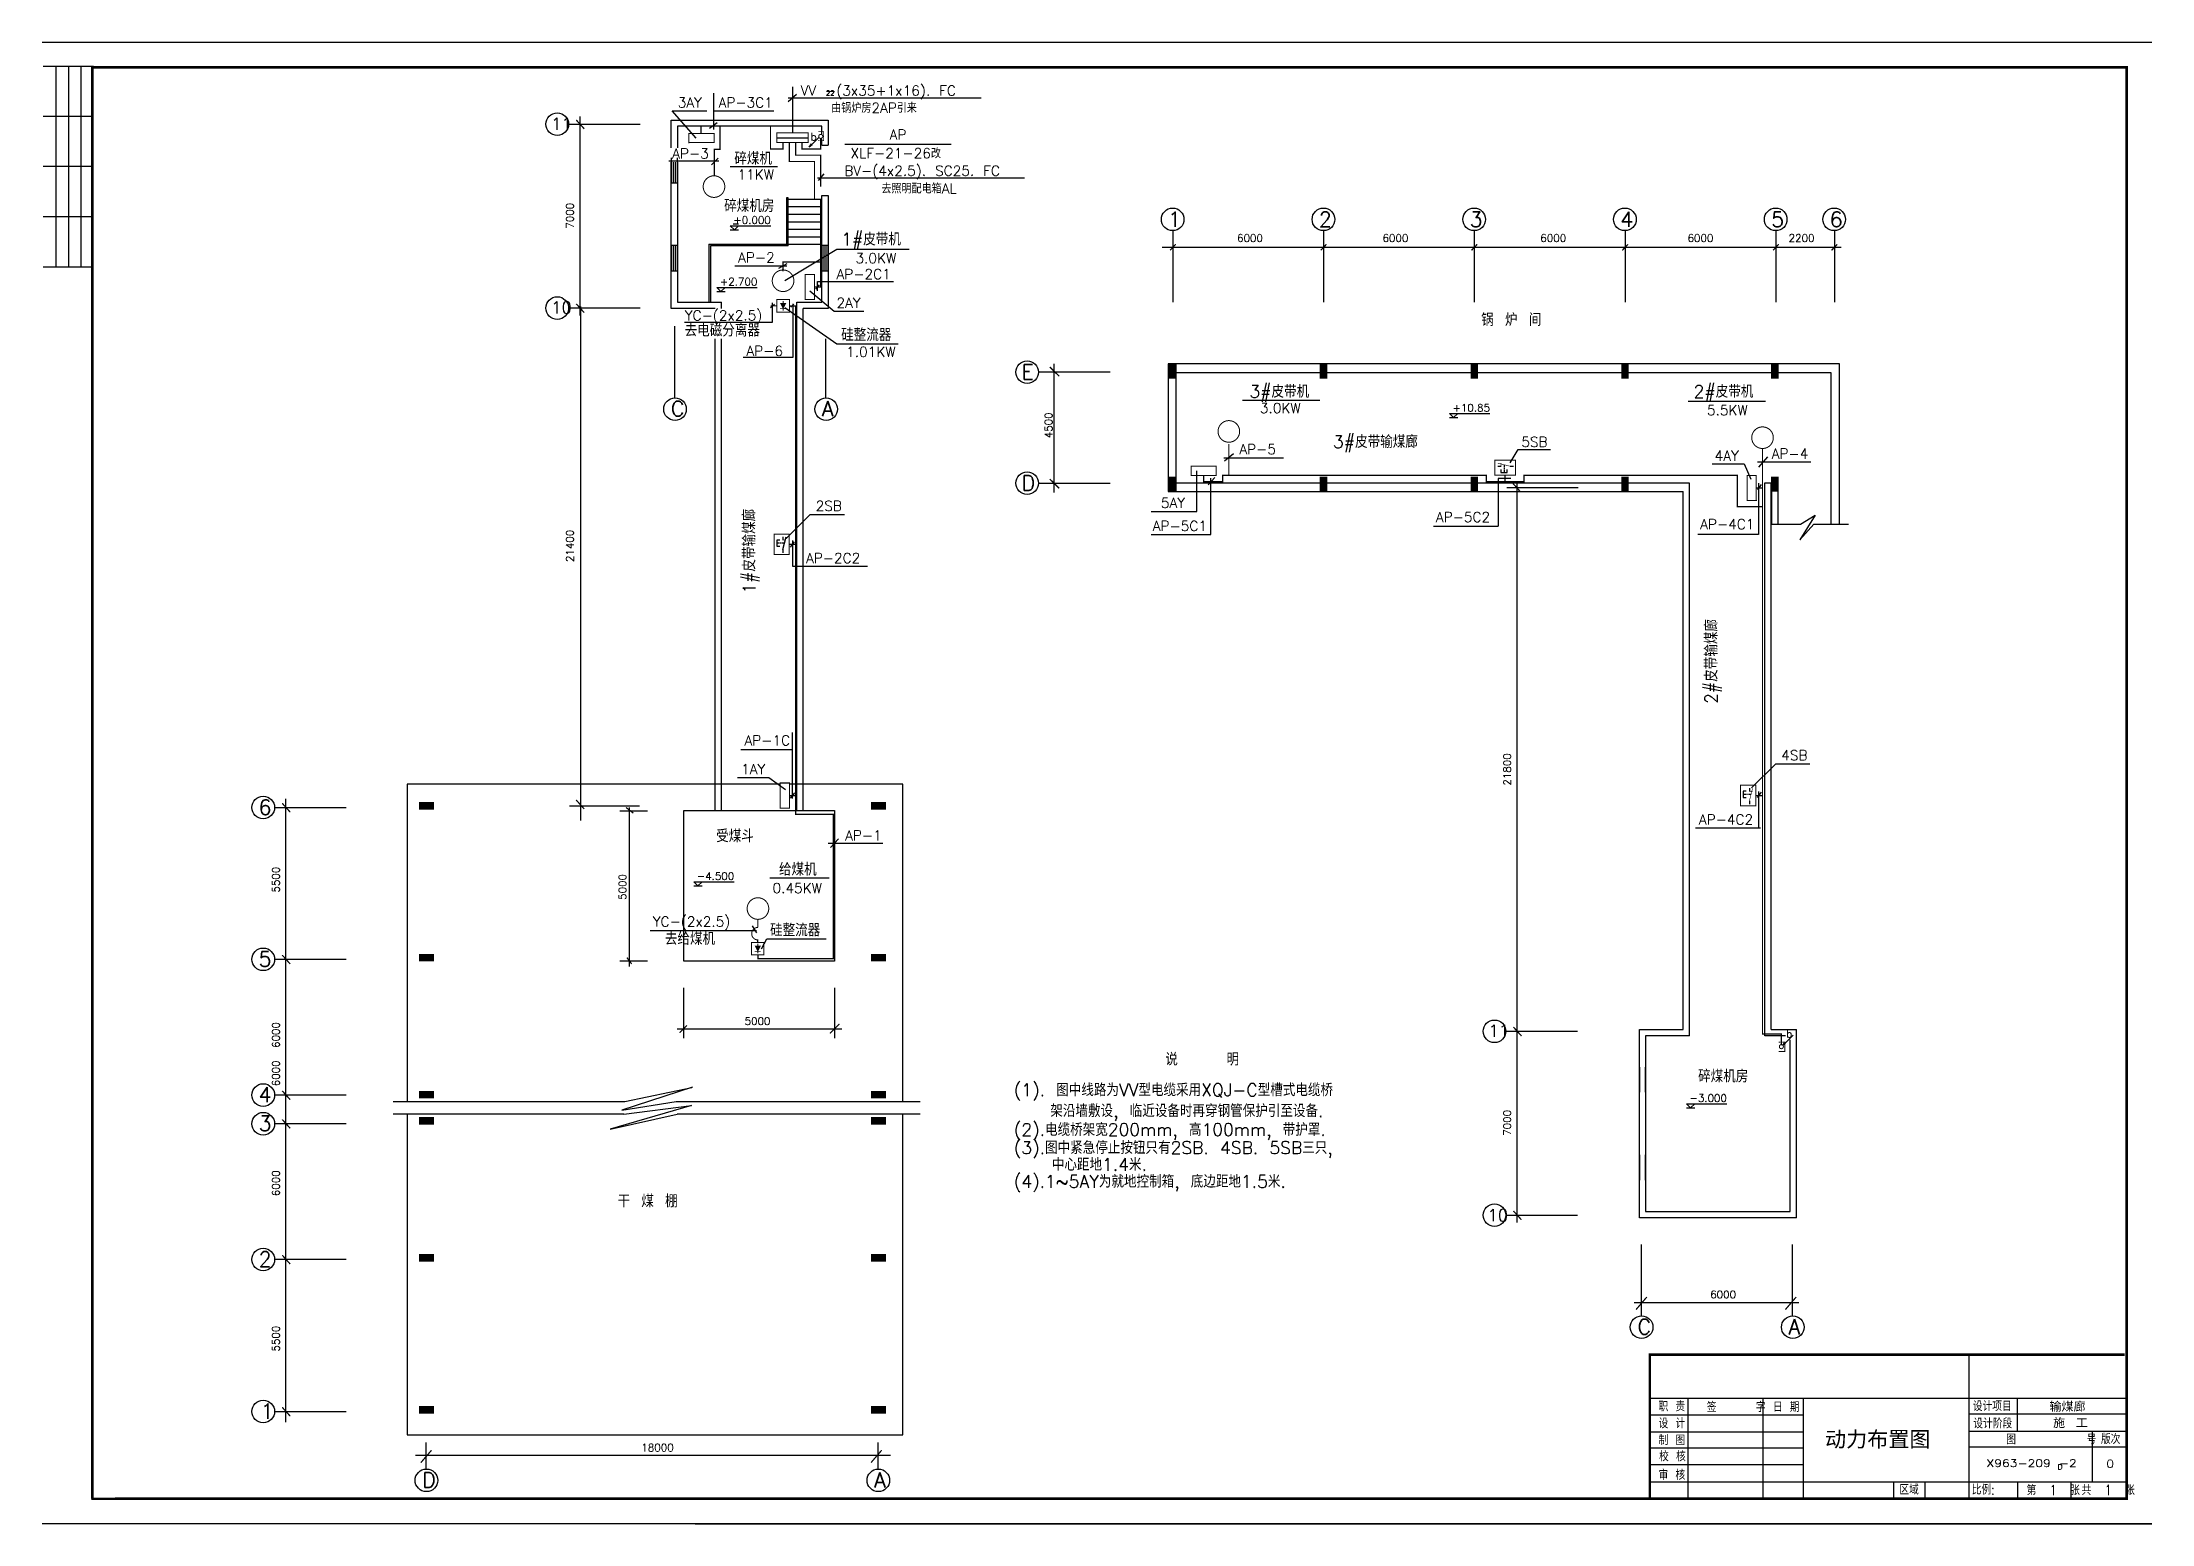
# Model space of a CAD drawing. Extents: x 385 to 3225, y -5 to 1635.
# Drawn here: x 595 to 1435, y 815 to 1405 of the extents above; entities that cross this region are included whole.
import ezdxf

# ---------------------------------------------------------------- set-up
doc = ezdxf.new("R2010")
doc.units = 0
doc.header["$LTSCALE"] = 30
doc.header["$MEASUREMENT"] = 0
doc.layers.get('0').update_dxf_attribs({"linetype": 'CONTINUOUS'})
doc.layers.add('HZ', color=3, linetype='CONTINUOUS')
doc.styles.add('HZ', font='txt', dxfattribs={"bigfont": 'hztxt'})

msp = doc.modelspace()

# ---------------------------------------------------------------- texts
at = {"style": 'HZ'}
for s, height, p in [('VV -(3x35+1x16). FC', 4, (897.01, 1383.71)), ('3AY', 4, (848.06, 1379)), ('AP-3C1', 4, (864.33, 1379)), ('22', 2, (907.07, 1383.72)), ('由锅炉房2AP引来', 4, (909.18, 1376.87)), ('11', 4.8, (797.65, 1370.07)), ('AP', 4, (932.42, 1366.2)), ('AP-3', 4, (845.85, 1358.68)), ('碎煤机', 5, (870.6, 1356.18)), ('碎煤机', 5, (870.6, 1356.18)), ('b', 3, (900.96, 1365.84)), ('XLF-21-26改', 4, (916.81, 1358.77)), ('11KW', 4, (871.87, 1350.26)), ('BV-(4x2.5). SC25. FC', 4, (914.38, 1351.79)), ('去照明配电箱AL', 4, (929.16, 1344.77)), ('碎煤机房', 5, (866.54, 1337.34)), ('+0.000', 3, (870.19, 1332.67)), ('1', 6, (1043.32, 1331.44)), ('2', 6, (1103.35, 1331.44)), ('3', 6, (1163.38, 1331.44)), ('4', 6, (1223.4, 1331.44)), ('5', 6, (1283.43, 1331.44)), ('6', 6, (1306.74, 1331.44)), ('1#皮带机', 5, (913.12, 1324.04)), ('6000', 3, (1070.77, 1325.52)), ('6000', 3, (1128.68, 1325.52)), ('6000', 3, (1191.54, 1325.52)), ('6000', 3, (1250.15, 1325.52)), ('2200', 3, (1290.41, 1325.52)), ('AP-2', 4, (872.09, 1317.3)), ('3.0KW', 4, (918.82, 1317.01)), ('+2.700', 3, (864.83, 1308.12)), ('AP-2C1', 4, (911.28, 1310.65)), ('2AY', 4, (911.28, 1299.2)), ('10', 4.8, (797.65, 1296.96)), ('YC-(2x2.5)', 4, (850.89, 1294.19)), ('锅 炉 间', 5, (1168, 1292)), ('去电磁分离器', 5, (850.8, 1287.77)), ('硅整流器', 5, (913.12, 1285.98)), ('AP-6', 4, (875.42, 1280.06)), ('1.01KW', 4, (915.12, 1279.7)), ('E', 6, (985.01, 1270.69)), ('3#皮带机', 5, (1075.68, 1263.41)), ('2#皮带机', 5, (1252.56, 1263.41)), ('C', 6, (845.31, 1256.05)), ('A', 6, (905.48, 1256.05)), ('3.0KW', 4, (1079.85, 1257.31)), ('+10.85', 3, (1156.56, 1257.89)), ('5.5KW', 4, (1257.87, 1256.46)), ('AP-5', 4, (1071.68, 1240.91)), ('3#皮带输煤廊', 5, (1108.97, 1243.4)), ('5SB', 4, (1183.97, 1243.83)), ('4AY', 4, (1260.95, 1238.34)), ('AP-4', 4, (1283.66, 1239.15)), ('D', 6, (985.01, 1226.47)), ('2SB', 4, (902.99, 1218.35)), ('5AY', 4, (1040.46, 1219.55)), ('AP-5C1', 4, (1037.21, 1210.36)), ('AP-5C2', 4, (1149.94, 1213.91)), ('AP-4C1', 4, (1255.17, 1211.07)), ('AP-2C2', 4, (899.14, 1197.58)), ('AP-1C', 4, (874.63, 1124.97)), ('1AY', 4, (873.29, 1113.53)), ('4SB', 4, (1287.45, 1119.05)), ('6', 6, (681.19, 1097.34)), ('AP-4C2', 4, (1254.66, 1093.46)), ('受煤斗', 5, (863.36, 1086.4)), ('AP-1', 4, (914.71, 1087.14)), ('给煤机', 5, (888.37, 1073.09)), ('-4.500', 3, (855.65, 1071.42)), ('0.45KW', 4, (885.79, 1066.16)), ('YC-(2x2.5)', 4, (838.14, 1052.81)), ('去给煤机', 5, (842.94, 1045.5)), ('硅整流器', 5, (884.83, 1048.94)), ('5', 6, (681.19, 1036.89)), ('5000', 3, (874.68, 1013.68)), ('11', 4.8, (1170.88, 1008.96)), ('b', 3, (1289.41, 1008.6)), ('说    明', 5, (1042.19, 997.49)), ('(1). 图中线路为VV型电缆采用XQJ-C型槽式电缆桥', 5, (981.88, 985.28)), ('碎煤机房', 5, (1254.34, 990.74)), ('4', 6, (681.19, 982.85)), ('-3.000', 3, (1250.9, 983.03)), ('3', 6, (681.19, 971.43)), ('(2).电缆桥架宽200mm, 高100mm, 带护罩.', 5, (981.88, 969.46)), ('   架沿墙敷设, 临近设备时再穿钢管保护引至设备.', 5, (981.88, 976.95)), ('(3).图中紧急停止按钮只有2SB. 4SB. 5SB三只,', 5, (981.88, 962.29)), ('中心距地1.4米.', 5, (997.02, 955.57)), ('(4).1~5AY为就地控制箱, 底边距地1.5米.', 5, (981.88, 948.84)), ('干 煤 棚', 5, (824.1, 941.02)), ('10', 4.8, (1170.49, 935.46)), ('2', 6, (681.19, 917.39)), ('6000', 3, (1259.17, 904.81)), ('C', 6, (1230.19, 890.45)), ('A', 6, (1290.36, 890.45)), ('1', 6, (682.04, 856.82)), ('18000', 3, (833.58, 843.83)), ('D', 6, (746.31, 829.47)), ('A', 6, (926.26, 829.47))]:
    msp.add_text(s, height=height, dxfattribs=at).set_placement(p)
for s, height, p in [('7000', 3, (806.63, 1330.74)), ('4500', 3, (997.22, 1247.28)), ('1#皮带输煤廊', 5, (879, 1185.39)), ('21400', 3, (806.63, 1197.98)), ('2#皮带输煤廊', 5, (1262.09, 1141.52)), ('21800', 3, (1179.8, 1108.98)), ('5500', 3, (689.56, 1066.37)), ('5000', 3, (827.58, 1063.46)), ('6000', 3, (689.56, 1004.51)), ('6000', 3, (689.56, 989.23)), ('7000', 3, (1179.8, 969.52)), ('6000', 3, (689.56, 945.46)), ('5500', 3, (689.56, 883.6))]:
    msp.add_text(s, height=height, rotation=90, dxfattribs=at).set_placement(p)
at = {"style": 'HZ', "width": 1.2}
for s, height, p in [('输煤廊', 4, (1394.23, 859.63)), ('施 工', 4, (1395.68, 853.16)), ('动力布置图', 7, (1304.88, 844.96)), ('X963-209 -2', 3, (1369.17, 837.65)), ('0', 3, (1416.89, 837.43)), ('D', 2, (1397.37, 836.67))]:
    msp.add_text(s, height=height, dxfattribs=at).set_placement(p)
at = {"layer": 'HZ', "color": 3, "style": 'HZ'}
for s, height, width, p in [('职 责', 4.034, 0.8, (1238.58, 859.79)), ('设 计', 4.034, 0.8, (1238.59, 853.04)), ('签     字', 4.034, 0.8, (1257.81, 859.51)), ('日 期', 4.034, 0.8, (1284.11, 859.56)), ('设计项目', 4.034, 0.8, (1363.74, 859.87)), ('设计阶段', 4.034, 0.8, (1363.92, 852.99)), ('制 图', 4.034, 0.8, (1238.59, 846.32)), ('图         号', 4.0337, 0.8, (1377.05, 846.68)), ('版次', 4.034, 0.8, (1414.75, 846.77)), ('校 核', 4.034, 0.8, (1238.81, 839.88)), ('审 核', 4.034, 0.8, (1238.59, 832.5)), ('区域', 4.034, 0.8, (1334.5, 826.64)), ('比例:', 4.034, 0.8, (1363.3, 826.63)), ('第  1  张', 4.034, 0.75, (1385.12, 826.41)), ('共  1  张', 4.034, 0.75, (1407, 826.43))]:
    msp.add_text(s, height=height, dxfattribs=dict(at, width=width)).set_placement(p)

# ---------------------------------------------------------------- linework, layer by layer
for p, q in [((595, 1405), (1435, 1405)), ((595.43, 1395.49), (615.43, 1395.49)), ((600.43, 1395.57), (600.43, 1315.57)), ((605.43, 1395.57), (605.43, 1315.57)), ((610.43, 1395.57), (610.43, 1315.57)), ((855.45, 1366.8), (845.81, 1377.71)), ((845.81, 1377.71), (859.63, 1377.71)), ((862.25, 1384.67), (862.25, 1370.26)), ((862.25, 1377.65), (886.28, 1377.65)), ((895.37, 1384.13), (892.08, 1381.25)), ((892.08, 1382.89), (968.84, 1382.89)), ((595.43, 1375.57), (615.43, 1375.57)), ((804.47, 1372.4), (833.1, 1372.4)), ((809.06, 1375.45), (809.06, 1296.22)), ((845.5, 1374), (908, 1374)), ((845.5, 1362.99), (845.5, 1374)), ((848, 1371.5), (848, 1362.99)), ((905.5, 1371.5), (848, 1371.5)), ((863.73, 1372.85), (860.77, 1370.63)), ((905.5, 1368.42), (905.5, 1371.5)), ((908, 1374), (908, 1364)), ((887.51, 1366.92), (899.98, 1366.92)), ((904.28, 1367.08), (900.41, 1363.21)), ((900.41, 1363.21), (901.38, 1364.5)), ((901.61, 1364.18), (900.41, 1363.21)), ((901.38, 1364.5), (901.29, 1364.09)), ((901.29, 1364.09), (901.61, 1364.18)), ((905.5, 1364), (905.5, 1366.53)), ((905.5, 1364), (908, 1364)), ((914.56, 1364.39), (956.96, 1364.39)), ((595.43, 1355.57), (615.43, 1355.57)), ((844.51, 1357.7), (864.47, 1357.7)), ((845.5, 1359), (845.5, 1349)), ((845.5, 1299), (845.5, 1357.25)), ((846.31, 1348.99), (846.31, 1357.25)), ((847.19, 1348.99), (847.19, 1357.25)), ((848, 1349), (848, 1359)), ((848, 1357.25), (848, 1301.5)), ((864.1, 1358.81), (861.51, 1356.22)), ((868.91, 1355.48), (887.76, 1355.48)), ((906.24, 1352.53), (904.03, 1349.94)), ((845.5, 1349), (848, 1349)), ((903.66, 1351.05), (986.1, 1351.05)), ((905.5, 1344), (908, 1344)), ((905.5, 1301.5), (905.5, 1344)), ((908, 1344), (908, 1299)), ((892, 1343), (891.4, 1343)), ((891.4, 1343), (891.4, 1324.52)), ((891.96, 1342.49), (905.52, 1342.49)), ((891.96, 1339.53), (905.52, 1339.53)), ((891.96, 1336.57), (905.52, 1336.57)), ((892, 1323.92), (892, 1343)), ((905.47, 1342.5), (905.57, 1342.5)), ((595.43, 1335.57), (615.43, 1335.57)), ((868.99, 1331.92), (885.1, 1331.92)), ((868.99, 1331.92), (870.63, 1330.28)), ((868.99, 1330.28), (872.28, 1330.28)), ((870.19, 1332.7), (872.28, 1332.7)), ((870.63, 1330.28), (872.28, 1331.92)), ((892, 1333.5), (905.57, 1333.5)), ((892, 1330.5), (905.57, 1330.5)), ((892, 1327.5), (905.57, 1327.5)), ((1045.18, 1330.08), (1045.18, 1301.45)), ((1105.21, 1330.08), (1105.21, 1301.45)), ((1165.24, 1330.08), (1165.24, 1301.45)), ((1225.26, 1330.08), (1225.26, 1301.45)), ((1285.29, 1330.08), (1285.29, 1301.45)), ((1308.6, 1330.08), (1308.6, 1301.45)), ((845.5, 1324), (845.5, 1314)), ((848, 1324), (845.5, 1324)), ((846.31, 1313.99), (846.31, 1323.99)), ((847.19, 1313.99), (847.19, 1323.99)), ((848, 1314), (848, 1324)), ((905.5, 1324.48), (860.5, 1324.48)), ((860.52, 1301.56), (860.52, 1324.56)), ((892, 1323.92), (861.12, 1323.92)), ((861.12, 1323.92), (861.12, 1301.56)), ((890.72, 1310.04), (911.42, 1322.6)), ((908, 1324), (905.5, 1324)), ((905.5, 1324), (905.5, 1314)), ((906.31, 1313.99), (906.31, 1323.99)), ((907.19, 1313.99), (907.19, 1323.99)), ((908, 1314), (908, 1324)), ((911.42, 1322.6), (940.25, 1322.6)), ((1040.89, 1323.32), (1311.37, 1323.32)), ((595.43, 1315.57), (615.43, 1315.57)), ((845.5, 1314), (848, 1314)), ((870.76, 1315.95), (891.46, 1315.95)), ((891.46, 1316.69), (888.13, 1314.85)), ((905.5, 1314), (908, 1314)), ((863.64, 1307.37), (879.75, 1307.37)), ((863.64, 1307.37), (865.28, 1305.73)), ((863.64, 1305.73), (866.92, 1305.73)), ((865.28, 1305.73), (866.92, 1307.37)), ((900.7, 1305.98), (910.31, 1297.85)), ((904.42, 1308.41), (902.96, 1306.7)), ((903.66, 1305.98), (903.66, 1309.67)), ((903.66, 1309.67), (933.97, 1309.67)), ((804.47, 1299.18), (833.1, 1299.18)), ((809.39, 1299.79), (809.39, 1095.05)), ((863, 1299), (845.5, 1299)), ((848, 1301.5), (865.5, 1301.5)), ((865.5, 1299), (865.5, 1301.5)), ((886.6, 1300.6), (884.95, 1299.16)), ((885.73, 1293.46), (885.73, 1301.18)), ((890.72, 1299.33), (911.42, 1284.92)), ((894.34, 1300.63), (893.12, 1299.42)), ((893.84, 1300.8), (893.84, 1279.46)), ((895.5, 1099), (895.5, 1301.5)), ((895.5, 1301.5), (905.5, 1301.5)), ((898, 1099), (898, 1299)), ((905.5, 1299), (898, 1299)), ((908, 1299), (905.5, 1299)), ((910.31, 1297.85), (922.14, 1297.85)), ((846.92, 1263.26), (846.92, 1291.89)), ((850.76, 1293.46), (885.73, 1293.46)), ((863, 1099), (863, 1286.93)), ((865.5, 1099), (865.5, 1286.93)), ((907.09, 1263.26), (907.09, 1286.83)), ((893.84, 1279.46), (874.13, 1279.46)), ((911.42, 1284.92), (935.82, 1284.92)), ((997.87, 1276.92), (997.87, 1225.67)), ((1043.38, 1276.95), (1043.38, 1226.02)), ((1043.39, 1277.02), (1310.56, 1277.02)), ((1046.41, 1277.02), (1046.41, 1226.02)), ((1310.56, 1277.02), (1310.56, 1213.1)), ((991.57, 1273.67), (1020.2, 1273.67)), ((1046.41, 1273.46), (1307.19, 1273.46)), ((1307.19, 1273.46), (1307.19, 1213.1)), ((1072.93, 1262.46), (1103.68, 1262.46)), ((1250.33, 1262.09), (1281.12, 1262.09)), ((1155.37, 1257.14), (1171.48, 1257.14)), ((1155.37, 1257.14), (1157.01, 1255.5)), ((1155.37, 1255.5), (1158.65, 1255.5)), ((1157.01, 1255.5), (1158.65, 1257.14)), ((1065.49, 1239.51), (1089.23, 1239.51)), ((1069.39, 1241.14), (1065.81, 1238.21)), ((1174.56, 1236.12), (1175.89, 1236.12)), ((1175.81, 1234.87), (1175.81, 1233.62)), ((1177.07, 1236.67), (1177.07, 1235.69)), ((1177.07, 1235.37), (1177.07, 1234.88)), ((1178.31, 1233.62), (1178.31, 1234.87)), ((1179.48, 1237.47), (1182.7, 1242.75)), ((1179.54, 1236.12), (1180.9, 1236.12)), ((1179.56, 1236.12), (1179.56, 1236.12)), ((1182.7, 1242.75), (1195.61, 1242.75)), ((1259.95, 1237.08), (1272.65, 1237.08)), ((1272.65, 1237.08), (1275.35, 1230.93)), ((1278.04, 1237.85), (1299.22, 1237.85)), ((1282.02, 1239.85), (1278.35, 1235.81)), ((991.57, 1229.45), (1020.2, 1229.45)), ((1046.4, 1229.49), (1250.96, 1229.49)), ((1054.76, 1218.06), (1054.76, 1234.31)), ((1061.91, 1231.71), (1059.31, 1228.79)), ((1060.28, 1208.96), (1060.28, 1231.39)), ((1179.77, 1231.32), (1174.78, 1231.32)), ((1174.78, 1231.32), (1174.78, 1212.26)), ((1175.81, 1233.62), (1178.31, 1233.62)), ((1177.07, 1234.63), (1177.07, 1233.57)), ((1178.17, 1227.63), (1206.53, 1227.63)), ((1182.22, 1229.94), (1182.22, 1011.36)), ((1250.96, 1011.87), (1250.96, 1229.37)), ((1279.42, 1228.89), (1278.03, 1226.75)), ((1278.43, 1229.39), (1278.43, 1209)), ((1280.96, 1229.48), (1283.46, 1229.48)), ((1280.96, 1229.32), (1280.96, 1229.48)), ((1280.96, 1011.87), (1280.96, 1229.37)), ((1283.46, 1011.87), (1283.46, 1229.37)), ((1036.54, 1218.06), (1054.76, 1218.06)), ((1043.38, 1226.02), (1248.46, 1226.02)), ((1248.46, 1011.87), (1248.46, 1226.02)), ((1283.61, 1226.02), (1283.61, 1213.08)), ((1286.14, 1226.01), (1286.14, 1213.1)), ((891.2, 1207.34), (900.84, 1216.97)), ((900.84, 1216.97), (914.4, 1216.97)), ((1148.96, 1212.26), (1174.78, 1212.26)), ((1283.52, 1213.12), (1295.12, 1213.12)), ((1300.96, 1216.61), (1294.88, 1206.88)), ((1294.88, 1206.88), (1300.48, 1213.12)), ((1295.12, 1213.12), (1300.96, 1216.61)), ((1300.48, 1213.12), (1314.27, 1213.12)), ((888.48, 1205.48), (887.42, 1205.48)), ((888.71, 1206.75), (887.46, 1206.75)), ((887.46, 1206.75), (887.46, 1204.25)), ((887.46, 1204.25), (888.71, 1204.25)), ((889.21, 1205.48), (888.72, 1205.48)), ((890.51, 1205.48), (889.54, 1205.48)), ((889.96, 1208), (889.96, 1206.67)), ((889.96, 1203), (891.21, 1208)), ((889.96, 1203.01), (889.96, 1201.65)), ((889.96, 1203), (889.96, 1203)), ((894.48, 1206.05), (892.83, 1203.96)), ((893.7, 1206.63), (893.7, 1196.28)), ((1036.54, 1208.96), (1060.28, 1208.96)), ((1278.43, 1209), (1254.18, 1209)), ((893.7, 1196.28), (923.68, 1196.28)), ((893.66, 1130.06), (893.66, 1103.8)), ((873.18, 1123.38), (893.66, 1123.38)), ((1275.66, 1108.04), (1285.3, 1117.67)), ((1285.3, 1117.67), (1298.86, 1117.67)), ((740.28, 1109.51), (740.28, 983.13)), ((888.87, 1109.51), (740.28, 1109.51)), ((871.84, 1112.25), (884.31, 1112.25)), ((884.31, 1112.25), (890.99, 1107.36)), ((937.71, 1109.51), (892.45, 1109.51)), ((937.71, 983.17), (937.71, 1109.51)), ((691.9, 1103.68), (691.9, 982.31)), ((805, 1100.9), (832.8, 1100.9)), ((894.59, 1106.06), (892.81, 1103.94)), ((1273.31, 1105.43), (1272.25, 1105.43)), ((1272.29, 1106.69), (1272.29, 1104.19)), ((1273.54, 1106.69), (1272.29, 1106.69)), ((1272.29, 1104.19), (1273.54, 1104.19)), ((1274.04, 1105.43), (1273.55, 1105.43)), ((1275.35, 1105.43), (1274.37, 1105.43)), ((1274.79, 1107.94), (1274.79, 1106.61)), ((1274.79, 1102.96), (1274.79, 1101.6)), ((1274.79, 1102.94), (1274.79, 1102.94)), ((1279.42, 1106.37), (1277.88, 1104.18)), ((1278.54, 1092.13), (1278.54, 1106.59)), ((687.4, 1100.29), (716.03, 1100.29)), ((824.95, 1098.97), (836.08, 1098.97)), ((828.76, 1100.24), (828.76, 1036.97)), ((850.53, 1039.04), (850.53, 1099.04)), ((850.53, 1099.04), (910.53, 1099.04)), ((861.06, 1098.98), (861.06, 1098.99)), ((910.53, 1099.04), (910.53, 1098.79)), ((910.53, 1098.83), (910.53, 1096.25)), ((910.53, 1097.77), (910.53, 1097.74)), ((910.53, 1096.25), (910.53, 1039.04)), ((1253.27, 1092.16), (1279.2, 1092.16)), ((907.92, 1085.99), (929.74, 1085.99)), ((912.09, 1087.71), (908.93, 1084.29)), ((854.46, 1070.68), (870.57, 1070.68)), ((854.46, 1070.68), (856.1, 1069.04)), ((854.46, 1069.04), (857.74, 1069.04)), ((856.1, 1069.04), (857.74, 1070.68)), ((884.76, 1072.2), (908.36, 1072.2)), ((837.1, 1051.28), (879.41, 1051.28)), ((877.63, 1053.06), (879.41, 1050.39)), ((881.41, 1043.93), (883.55, 1047.95)), ((883.55, 1047.95), (907.11, 1047.95)), ((687.4, 1039.84), (716.03, 1039.84)), ((824.95, 1039.2), (836.08, 1039.2)), ((910.53, 1039.04), (850.53, 1039.04)), ((850.4, 1028.39), (850.4, 1008.36)), ((910.52, 1028.39), (910.52, 1008.36)), ((847.85, 1012.17), (913.39, 1012.17)), ((1177.64, 1011.18), (1206.27, 1011.18)), ((1182.23, 1014.23), (1182.23, 935)), ((1230.96, 936.87), (1230.96, 1011.87)), ((1230.96, 1011.87), (1248.46, 1011.87)), ((1233.46, 1009.37), (1233.46, 939.37)), ((1250.96, 1009.37), (1233.46, 1009.37)), ((1250.96, 1009.37), (1250.96, 1011.87)), ((1280.96, 1009.37), (1280.96, 1011.87)), ((1289.11, 1009.37), (1280.96, 1009.37)), ((1283.46, 1011.87), (1293.46, 1011.87)), ((1288.18, 1005.59), (1292.24, 1009.65)), ((1293.46, 936.87), (1293.46, 1011.87)), ((1288.94, 1006.1), (1288.22, 1005.68)), ((1288.27, 1005.68), (1288.69, 1006.36)), ((1288.69, 1006.36), (1288.94, 1006.1)), ((1290.96, 939.37), (1290.96, 1007.71)), ((1230.96, 996.87), (1230.96, 986.87)), ((1233.46, 986.87), (1233.46, 996.87)), ((687.4, 985.79), (716.03, 985.79)), ((691.88, 985.84), (691.88, 974.37)), ((734.71, 983.2), (826.92, 983.2)), ((853.95, 988.83), (825.78, 979.7)), ((825.78, 979.7), (847.48, 983.12)), ((826.98, 983.18), (853.65, 988.74)), ((847.48, 983.2), (944.64, 983.2)), ((691.9, 978.7), (691.9, 855.54)), ((734.71, 978.21), (826.54, 978.21)), ((740.28, 978.21), (740.28, 850.49)), ((853.57, 981.6), (821.21, 972.09)), ((821.21, 972.09), (847.86, 978.17)), ((826.54, 978.17), (853.57, 981.6)), ((847.86, 978.21), (944.64, 978.21)), ((937.71, 850.49), (937.71, 978.24)), ((1249.71, 982.29), (1265.82, 982.29)), ((1249.71, 982.29), (1251.35, 980.65)), ((1249.71, 980.65), (1252.99, 980.65)), ((1251.35, 980.65), (1252.99, 982.29)), ((687.4, 974.38), (716.03, 974.38)), ((1230.96, 961.87), (1230.96, 951.87)), ((1233.46, 951.87), (1233.46, 961.87)), ((1177.64, 937.96), (1206.27, 937.96)), ((1290.96, 936.87), (1230.96, 936.87)), ((1233.46, 939.37), (1290.96, 939.37)), ((1293.46, 936.87), (1290.96, 936.87)), ((1231.8, 897.65), (1231.8, 926.28)), ((1291.97, 897.65), (1291.97, 926.28)), ((687.4, 920.33), (716.03, 920.33)), ((1228.95, 903.17), (1294.43, 903.17)), ((687.4, 859.77), (716.03, 859.77)), ((1235.49, 864.98), (1424.54, 864.98)), ((740.28, 850.49), (937.71, 850.49)), ((743.69, 842.27), (932.77, 842.27)), ((747.93, 836.67), (747.93, 847.32)), ((927.87, 836.67), (927.87, 847.32)), ((1435, 815), (595, 815)), ((855, 815), (1435, 815))]:
    msp.add_line(p, q)
for points, const_width in [([(624, 825), (1425, 825), (1425, 1395), (615, 1395), (615, 825)], 1), ([(893.86, 1368.95), (893.86, 1387.34)], 0.5), ([(807.64, 1374.03), (810.83, 1370.5)], 0.5), ([(890, 1365), (890, 1362.5), (885, 1362.5), (885, 1371.58), (857.37, 1371.58), (857.37, 1368.62)], 0.5), ([(864.93, 1371.58), (864.93, 1362.38), (862.63, 1362.38), (862.63, 1351.54)], 0.5), ([(904, 1369.33), (906.21, 1369.33), (906.21, 1365.74), (905.39, 1365.74)], 0.3), ([(852.5, 1365), (862.5, 1365), (862.5, 1368.65), (852.5, 1368.65), (852.5, 1364.73)], 0.4), ([(892.5, 1365), (892.5, 1357.5), (902.5, 1357.5), (902.5, 1342.5), (905, 1342.5), (905, 1307.5), (902.5, 1307.5)], 0.5), ([(895, 1365), (895, 1360), (905, 1360), (905, 1347.5)], 0.5), ([(897.5, 1365), (897.5, 1362.5), (902.5, 1362.5), (905, 1362.5), (905, 1366.79)], 0.5), ([(903.96, 1365.74), (904.6, 1365.74)], 0.3), ([(1046.32, 1324.52), (1044.08, 1322.12)], 0.5), ([(1106.35, 1324.52), (1104.1, 1322.12)], 0.5), ([(1166.38, 1324.52), (1164.13, 1322.12)], 0.5), ([(1226.41, 1324.52), (1224.16, 1322.12)], 0.5), ([(1286.43, 1324.52), (1284.19, 1322.12)], 0.5), ([(1309.74, 1324.52), (1307.49, 1322.12)], 0.5), ([(905, 1317.5), (890, 1317.5), (890, 1313.76)], 0.5), ([(890.01, 1301.97), (890.01, 1298.05)], 0.4), ([(807.64, 1300.82), (810.83, 1297.28)], 0.5), ([(885, 1300), (887.5, 1300)], 0.4), ([(888.74, 1298.89), (891.22, 1298.89)], 0.3), ([(892.43, 1299.99), (895, 1299.99), (895, 1105), (892.5, 1105)], 0.5), ([(1045.18, 1271.03), (1045.18, 1277.03)], 3), ([(1105.21, 1271.03), (1105.21, 1277.03)], 3), ([(1165.24, 1271.03), (1165.24, 1277.03)], 3), ([(1225.26, 1271.03), (1225.26, 1277.03)], 3), ([(1284.91, 1271.03), (1284.91, 1277.03)], 3), ([(996.21, 1275.68), (999.94, 1271.96)], 0.5), ([(1067.5, 1232.5), (1067.5, 1245)], 0.5), ([(1280, 1227.5), (1280, 1243.22)], 0.5), ([(1173.41, 1238.62), (1173.41, 1232.56), (1181.62, 1232.56), (1181.62, 1238.62), (1173.2, 1238.62)], 0.4), ([(1179.56, 1236.12), (1174.56, 1237.37)], 0.25), ([(1175.81, 1237.37), (1175.81, 1236.12)], 0.25), ([(996.21, 1231.04), (999.94, 1227.33)], 0.5), ([(1045.18, 1226.02), (1045.18, 1232.02)], 3), ([(1280, 1220), (1270, 1220), (1270, 1232.5), (1185, 1232.5), (1185, 1230), (1170, 1230), (1170, 1232.5), (1065, 1232.5), (1065, 1230), (1057.5, 1230), (1057.5, 1232.5)], 0.5), ([(1105.21, 1226.02), (1105.21, 1232.02)], 3), ([(1165.24, 1226.02), (1165.24, 1232.02)], 3), ([(1177.5, 1230), (1177.5, 1232.5)], 0.5), ([(1180.64, 1229.26), (1183.57, 1226)], 0.5), ([(1225.26, 1226.02), (1225.26, 1232.02)], 3), ([(1277.5, 1222.5), (1277.5, 1232.5), (1273.85, 1232.5), (1273.85, 1222.5), (1277.77, 1222.5)], 0.4), ([(1280, 1022.5), (1280, 1227.5), (1277.5, 1227.5)], 0.5), ([(1284.91, 1226.02), (1284.91, 1232.02)], 3), ([(891.21, 1206.75), (889.96, 1206.75)], 0.25), ([(892.47, 1205.04), (895.13, 1205.04)], 0.5), ([(1277.3, 1109.09), (1271.23, 1109.09), (1271.23, 1100.88), (1277.3, 1100.88), (1277.3, 1109.3)], 0.4), ([(690.57, 1101.93), (693.75, 1098.39)], 0.5), ([(745, 1100.88), (751, 1100.88)], 3), ([(807.64, 1103.21), (810.83, 1099.67)], 0.5), ([(827.49, 1100.24), (830.36, 1098.01)], 0.5), ([(895, 1105), (895, 1097.5), (910, 1097.5), (910, 1055)], 0.5), ([(924.95, 1100.88), (930.95, 1100.88)], 3), ([(1274.79, 1102.94), (1276.04, 1107.94)], 0.25), ([(1276.04, 1106.69), (1274.79, 1106.69)], 0.25), ([(1280, 1105), (1277.5, 1105)], 0.5), ([(879.98, 1041.55), (879.98, 1040), (910, 1040), (910, 1055)], 0.5), ([(880, 1052.5), (880, 1055.78)], 0.4), ([(690.57, 1041.47), (693.75, 1037.94)], 0.5), ([(745, 1040.42), (751, 1040.42)], 3), ([(878.67, 1042.97), (881.14, 1042.97)], 0.3), ([(879.9, 1047.71), (879.9, 1046.53)], 0.5), ([(879.93, 1046.05), (879.93, 1042.12)], 0.4), ([(924.95, 1040.42), (930.95, 1040.42)], 3), ([(827.81, 1040.47), (829.72, 1037.92)], 0.5), ([(1287.5, 1005.72), (1287.5, 1010), (1280, 1010), (1280, 1022.5)], 0.5), ([(851.67, 1013.45), (848.81, 1010.58)], 0.5), ([(912.43, 1014.08), (908.62, 1010.27)], 0.5), ([(1180.81, 1012.82), (1184, 1009.28)], 0.5), ([(1286.4, 1006.86), (1287.04, 1006.86)], 0.4), ([(1287.93, 1006.86), (1288.94, 1006.86), (1288.94, 1003.14), (1286.4, 1003.14)], 0.4), ([(690.57, 987.43), (693.75, 983.89)], 0.5), ([(745, 985.87), (751, 985.87)], 3), ([(924.95, 985.87), (930.95, 985.87)], 3), ([(690.57, 976.01), (693.75, 972.48)], 0.5), ([(745, 975.48), (751, 975.48)], 3), ([(924.95, 975.48), (930.95, 975.48)], 3), ([(1180.81, 939.6), (1184, 936.06)], 0.5), ([(690.57, 921.97), (693.75, 918.43)], 0.5), ([(745, 920.92), (751, 920.92)], 3), ([(924.95, 920.92), (930.95, 920.92)], 3), ([(1233.9, 905.29), (1229.66, 900.34)], 0.5), ([(1293.37, 905.29), (1289.12, 900.34)], 0.5), ([(1424.16, 882.37), (1235.11, 882.37), (1235.11, 825)], 1), ([(690.57, 861.41), (693.75, 857.87)], 0.5), ([(745, 860.36), (751, 860.36)], 3), ([(924.95, 860.36), (930.95, 860.36)], 3), ([(750.03, 844.31), (745.78, 839.36)], 0.5), ([(929.27, 844.31), (925.02, 839.36)], 0.5), ([(614.53, 824.97), (623.96, 824.97)], 1)]:
    msp.add_lwpolyline(points, dxfattribs=dict(const_width=const_width))
at = {"const_width": 0.4}
for points in [[(900, 1368.95), (887.5, 1368.95), (887.5, 1365), (900, 1365)], [(902.5, 1302.5), (902.5, 1312.5), (898.85, 1312.5), (898.85, 1302.5)], [(887.5, 1297.5), (887.5, 1302.5), (892.5, 1302.5), (892.5, 1297.5)], [(1052.5, 1232.5), (1062.5, 1232.5), (1062.5, 1236.15), (1052.5, 1236.15)], [(892.47, 1209.14), (886.4, 1209.14), (886.4, 1200.94), (892.47, 1200.94)], [(892.5, 1100), (892.5, 1110), (888.85, 1110), (888.85, 1100)], [(877.4, 1041.55), (877.4, 1046.55), (882.4, 1046.55), (882.4, 1041.55)]]:
    msp.add_lwpolyline(points, close=True, dxfattribs=at)
for points in [[(904.2, 1367.5, 1), (905.8, 1367.5, 1)], [(858.2, 1347.5, 1), (866.8, 1347.5, 1)], [(885.7, 1310, 1), (894.3, 1310, 1)], [(1063.2, 1250, 1), (1071.8, 1250, 1)], [(1275.7, 1247.5, 1), (1284.3, 1247.5, 1)], [(875.7, 1060, 1), (884.3, 1060, 1)], [(1286.7, 1005, 1), (1288.3, 1005, 1)]]:
    msp.add_lwpolyline(points, format="xyb", close=True, dxfattribs=at)
for points in [[(890.01, 1301.11, 2.5, 0, 0), (890.01, 1298.64, 0, 0, 0)], [(879.93, 1045.18, 2.5, 0, 0), (879.93, 1042.71, 0, 0, 0)]]:
    msp.add_lwpolyline(points, format="xyseb")
msp.add_lwpolyline([(880, 1052.5, 1), (880, 1047.5, 1)], format="xyb", dxfattribs=at)
for centre in [(800.1, 1372.34), (1045.13, 1334.45), (1105.15, 1334.45), (1165.18, 1334.45), (1225.21, 1334.45), (1285.24, 1334.45), (1308.54, 1334.45), (800.1, 1299.13), (987.2, 1273.61), (846.98, 1258.89), (907.15, 1258.89), (987.2, 1229.39), (683.03, 1100.24), (683.03, 1039.78), (1173.27, 1011.12), (683.03, 985.74), (683.03, 974.32), (1173.27, 937.91), (683.03, 920.28), (1231.86, 893.28), (1292.03, 893.28), (683.03, 859.72), (747.98, 832.31), (927.93, 832.31)]:
    msp.add_circle(centre, 4.5)
at = {"layer": 'HZ', "color": 3}
for p, q in [((1362.19, 882.15), (1362.19, 825)), ((1296.23, 858.26), (1235.11, 858.26)), ((1250.24, 864.98), (1250.24, 825)), ((1280.12, 864.98), (1280.12, 826.91)), ((1280.13, 864.98), (1280.13, 825)), ((1296.23, 864.98), (1296.23, 825)), ((1425.13, 858.63), (1362.19, 858.63)), ((1381.58, 851.92), (1381.58, 864.98)), ((1296.23, 851.54), (1235.11, 851.54)), ((1362.19, 851.92), (1425.13, 851.92)), ((1411.42, 831.76), (1411.42, 851.92)), ((1235.11, 845.2), (1296.23, 845.2)), ((1425.13, 845.57), (1362.19, 845.57)), ((1296.23, 838.48), (1235.11, 838.48)), ((1235.11, 831.76), (1425.13, 831.76)), ((1332.34, 825), (1332.34, 831.76)), ((1344.65, 831.76), (1344.65, 825)), ((1381.58, 831.76), (1381.58, 825)), ((1402.85, 825), (1402.85, 831.76))]:
    msp.add_line(p, q, dxfattribs=at)

msp.set_redraw_order([(e.dxf.handle, doc.entitydb.next_handle()) for e in msp.query("TEXT MTEXT ATTDEF DIMENSION ARC_DIMENSION")])  # texts and dimensions are drawn at this point

doc.saveas('drawing.dxf')
